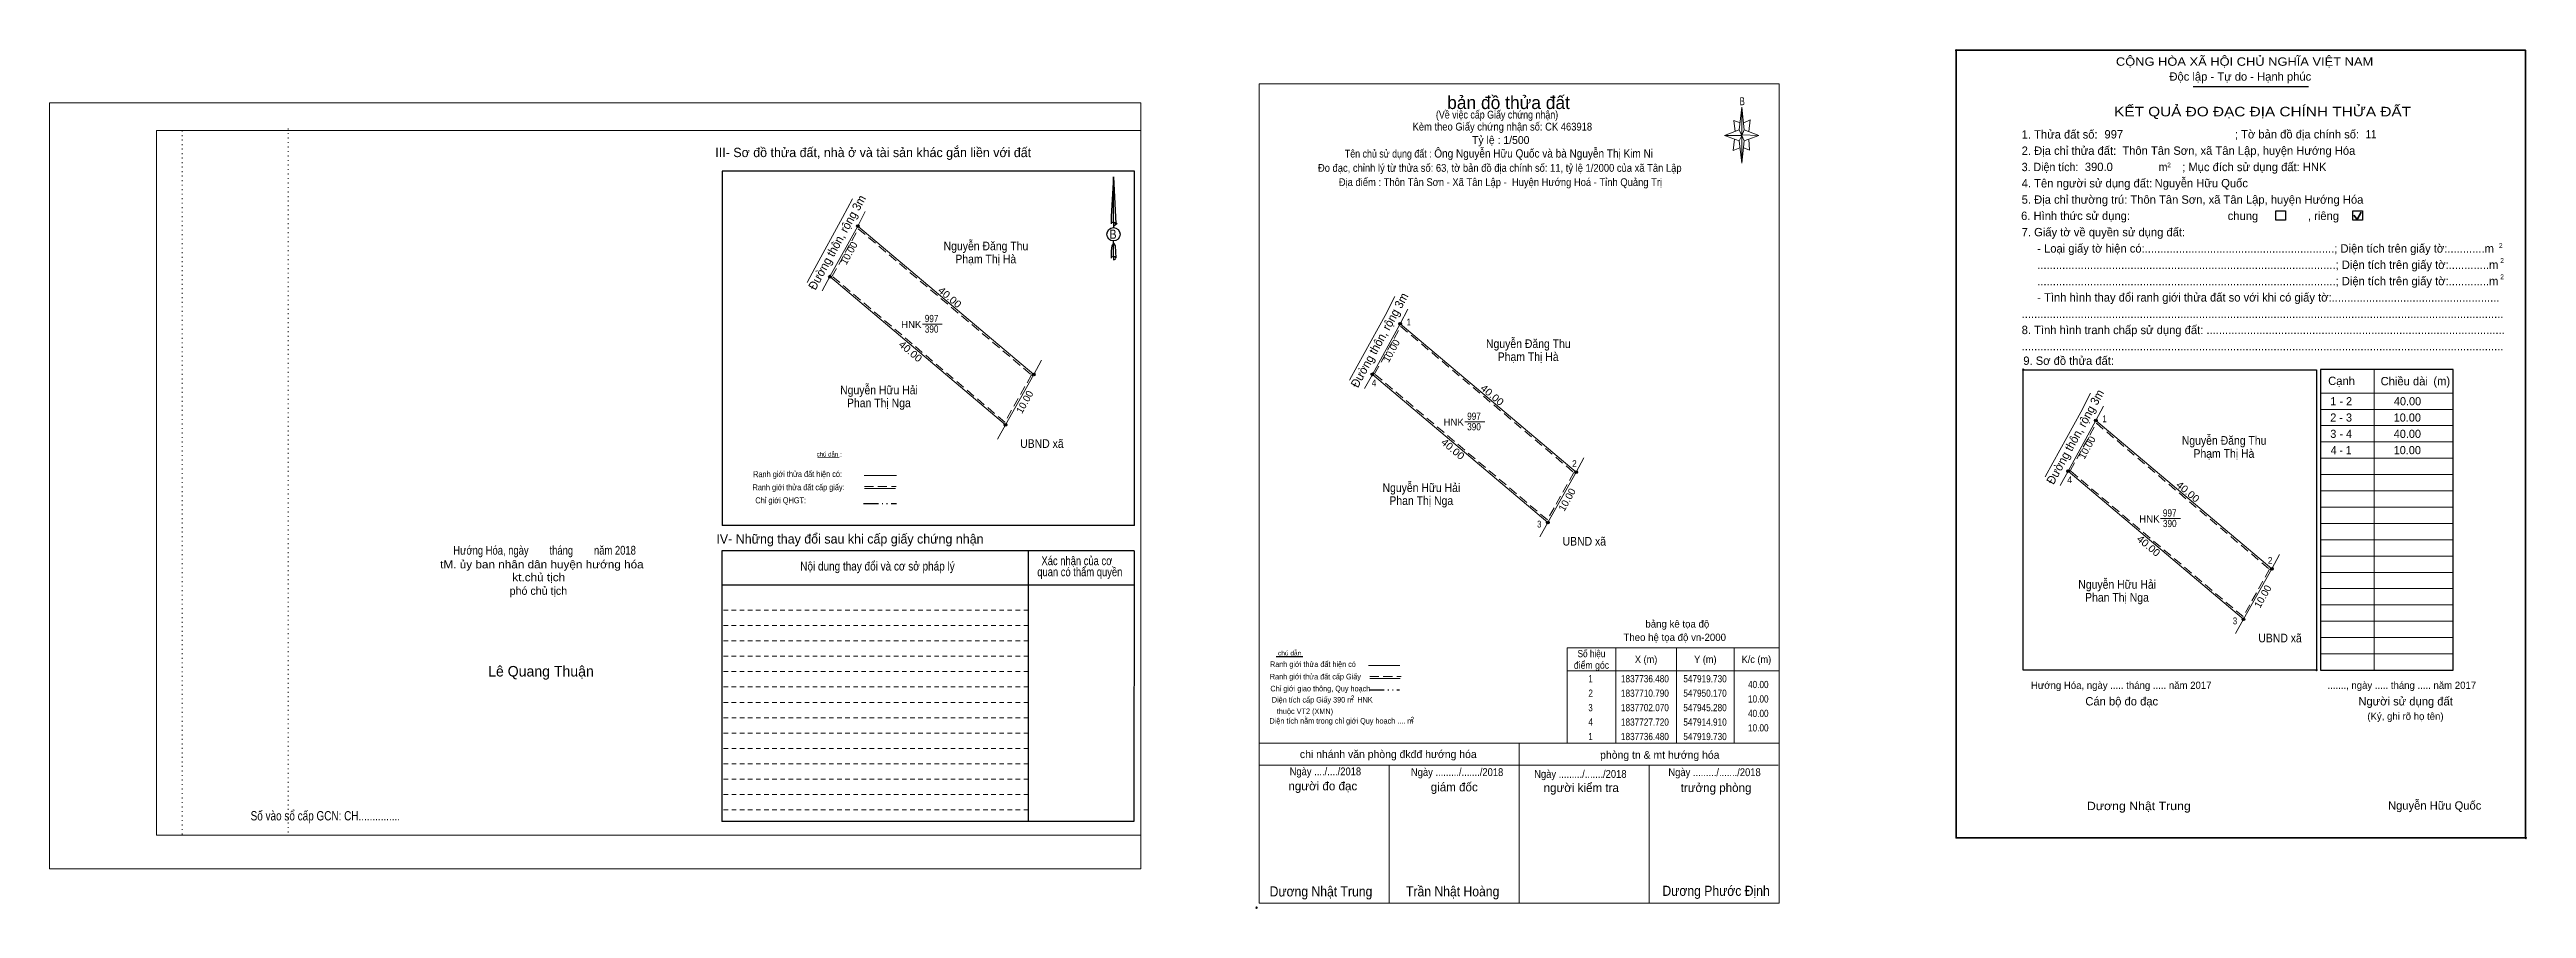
# Model space of a CAD drawing. Header units: metres. Extents: x 547566 to 548307, y 1837652 to 1837972.
# Drawn here: x 547565.5 to 547994.2, y 1837652 to 1837800.7 of the extents above; entities that cross this region are included whole.
import ezdxf
from ezdxf.enums import TextEntityAlignment as Align

# ---------------------------------------------------------------- set-up
doc = ezdxf.new("R2010")
doc.units = ezdxf.units.M
doc.header["$LTSCALE"] = 0.52
doc.header["$PDMODE"] = 32
doc.header["$PDSIZE"] = 0.26
for name, pattern in [('DASH_DOUBLE_DOT', [9.2, 5, -1.2, 0.3, -1.2, 0.3, -1.2]), ('DOTTED', [1.5, 0.3, -1.2]), ('MEDIUM_DASHED', [4.5, 3, -1.5]), ('SHORT_DASHED', [2.7, 1.5, -1.2])]:
    doc.linetypes.add(name, pattern=pattern)
for name, color, linetype, lineweight in [('1', 7, 'Continuous', 13), ('10', 7, 'Continuous', 13), ('11', 7, 'Continuous', 25), ('16', 7, 'Continuous', 25), ('18', 7, 'Continuous', 25), ('2', 7, 'Continuous', 35), ('27', 7, 'Continuous', 13), ('28', 7, 'SHORT_DASHED', 13), ('5', 7, 'DASH_DOUBLE_DOT', 25), ('50', 7, 'Continuous', 25), ('55', 7, 'Continuous', 13), ('63', 7, 'Continuous', 13), ('7', 7, 'Continuous', 13), ('8', 7, 'Continuous', 13)]:
    doc.layers.add(name, color=color, linetype=linetype, lineweight=lineweight)
for name, color, linetype in [('36', 7, 'Continuous'), ('48', 7, 'Continuous'), ('52', 7, 'Continuous'), ('6', 7, 'Continuous'), ('9', 7, 'Continuous')]:
    doc.layers.add(name, color=color, linetype=linetype)

msp = doc.modelspace()

# ---------------------------------------------------------------- texts
at = {"layer": '1'}
for s, height, width, p in [('CỘNG HÒA XÃ HỘI CHỦ NGHĨA VIỆT NAM', 1.448, 1.15, (547923.19, 1837797.88)), ('3. Diện tích:', 1.448, 0.95, (547906.88, 1837779.64)), ('m', 1.448, 0.95, (547930.58, 1837779.64)), ('2', 0.8273, 0.9, (547932.07, 1837780.3)), ('2', 0.8273, 0.9, (547989.49, 1837766.34)), ('2', 0.8273, 0.9, (547989.71, 1837763.76)), ('2', 0.8273, 0.9, (547989.71, 1837760.94)), ('Dương Nhật Trung', 1.448, 1.1, (547918.17, 1837669.04))]:
    msp.add_text(s, height=height, dxfattribs=dict(at, width=width)).set_placement(p)
for s, height, p in [('Độc lập - Tự do - Hạnh phúc', 1.448, (547932.45, 1837795.3)), ('1. Thửa đất số:', 1.448, (547906.88, 1837785.28)), ('; Tờ bản đồ địa chính số:', 1.448, (547943.78, 1837785.3)), ('2. Địa chỉ thửa đất:', 1.448, (547906.88, 1837782.46)), ('; Mục đích sử dụng đất: HNK', 1.448, (547934.66, 1837779.64)), ('4. Tên người sử dụng đất:', 1.448, (547906.88, 1837776.82)), ('5. Địa chỉ thường trú: Thôn Tân Sơn, xã Tân Lập, huyện Hướng Hóa', 1.448, (547906.88, 1837774)), ('chung                , riêng', 1.448, (547942.54, 1837771.18)), ('7. Giấy tờ về quyền sử dụng đất:', 1.448, (547906.88, 1837768.36)), ('     - Loại giấy tờ hiện có:.............................................................; Diện tích trên giấy tờ:............m', 1.448, (547906.88, 1837765.54)), ('     ................................................................................................; Diện tích trên giấy tờ:.............m', 1.448, (547906.88, 1837762.72)), ('     ................................................................................................; Diện tích trên giấy tờ:.............m', 1.448, (547906.88, 1837759.89)), ('     - Tình hình thay đổi ranh giới thửa đất so với khi có giấy tờ:......................................................', 1.448, (547906.88, 1837757.07)), ('8. Tình hình tranh chấp sử dụng đất: ................................................................................................', 1.448, (547906.88, 1837751.43)), ('...........................................................................................................................................................', 1.448, (547906.88, 1837754.25)), ('...........................................................................................................................................................', 1.448, (547906.88, 1837748.61)), ('9. Sơ đồ thửa đất:', 1.448, (547907.16, 1837746.11)), ('Cạnh', 1.448, (547959.93, 1837742.62)), ('Chiều dài', 1.448, (547969.01, 1837742.57)), ('(m)', 1.448, (547978.14, 1837742.59)), ('Hướng Hóa, ngày ..... tháng ..... năm 2017', 1.241, (547908.48, 1837690.03)), ('......., ngày ..... tháng ..... năm 2017', 1.241, (547959.8, 1837690.03)), ('Cán bộ đo đạc', 1.448, (547917.9, 1837687.16)), ('Người sử dụng đất', 1.448, (547965.16, 1837687.16)), ('(Ký, ghi rõ họ tên)', 1.241, (547966.71, 1837684.67))]:
    msp.add_text(s, height=height, dxfattribs=at).set_placement(p)
for s, height, width, p in [('KẾT QUẢ ĐO ĐẠC ĐỊA CHÍNH THỬA ĐẤT', 1.655, 1.2, (547948.575, 1837789.12)), ('390', 1.25, 0.85, (547932.51, 1837718.03)), ('997', 1.25, 0.85, (547932.505, 1837719.85))]:
    msp.add_text(s, height=height, dxfattribs=dict(at, width=width)).set_placement(p, align=Align.CENTER)
msp.add_text('HNK', height=1.25, dxfattribs=at).set_placement((547928.985, 1837718.82), align=Align.CENTER)
at = {"layer": '10', "width": 0.95}
msp.add_text('Đường thôn, rộng 3m', height=1.5, rotation=61.179, dxfattribs=at).set_placement((547912.39, 1837725.27))
at = {"layer": '16', "width": 0.8}
for p in [(547791.08, 1837688.09), (547801.42, 1837684.39)]:
    msp.add_text('2', height=0.8, dxfattribs=at).set_placement(p, align=Align.CENTER)
at = {"layer": '18'}
for s, height, width, p in [('B', 1.59, 0.85, (547749.605, 1837767.93)), ('Hướng Hóa, ngày        tháng        năm 2018', 1.523, 0.8, (547651.22, 1837713.26)), ('tM. ủy ban nhân dân huyện hướng hóa', 1.381, 1.1, (547650.755, 1837710.89)), ('kt.chủ tịch', 1.381, 1.1, (547650.205, 1837708.66)), ('Số vào sổ cấp GCN: CH...............', 1.611, 0.8, (547613.265, 1837667.26))]:
    msp.add_text(s, height=height, dxfattribs=dict(at, width=width)).set_placement(p, align=Align.CENTER)
for s, height, p in [('phó chủ tịch', 1.381, (547650.145, 1837706.31)), ('Lê Quang Thuận', 1.822, (547650.59, 1837692.17))]:
    msp.add_text(s, height=height, dxfattribs=at).set_placement(p, align=Align.CENTER)
at = {"layer": '28'}
for s, p in [('III- Sơ đồ thửa đất, nhà ở và tài sản khác gắn liền với đất', (547708.1, 1837782.07)), ('IV- Những thay đổi sau khi cấp giấy chứng nhận', (547704.07, 1837715.18))]:
    msp.add_text(s, height=1.611, dxfattribs=at).set_placement(p, align=Align.CENTER)
for s, width, p in [('Xác nhận của cơ', 0.8, (547743.35, 1837711.44)), ('Nội dung thay đổi và cơ sở pháp lý', 0.85, (547708.835, 1837710.51)), (' quan có thẩm quyền', 0.8, (547743.63, 1837709.52))]:
    msp.add_text(s, height=1.519, dxfattribs=dict(at, width=width)).set_placement(p, align=Align.CENTER)
at = {"layer": '36', "width": 0.9}
for s, p in [('Nguyễn Đăng Thu', (547941.92, 1837732.28)), ('Phạm Thị Hà', (547941.885, 1837730.02)), ('Nguyễn Hữu Hải', (547923.405, 1837707.36)), ('Phan Thị Nga', (547923.38, 1837705.12)), ('UBND xã', (547951.6, 1837698.08))]:
    msp.add_text(s, height=1.5, dxfattribs=at).set_placement(p, align=Align.CENTER)
at = {"layer": '48'}
msp.add_text('6. Hình thức sử dụng:', height=1.448, dxfattribs=at).set_placement((547906.78, 1837771.19))
at = {"layer": '5'}
for s, height, width, p in [('chú dẫn', 0.7999, 1.05, (547780.17, 1837695.82)), ('Ranh giới thửa đất cấp Giấy', 0.96, 0.9, (547784.63, 1837691.67)), ('Ranh giới thửa đất hiện có ', 0.96, 0.9, (547784.375, 1837693.82)), ('Chỉ giới giao thông, Quy hoạch', 0.96, 0.9, (547785.49, 1837689.6)), ('Diện tích cấp Giấy 390 m  HNK', 0.96, 0.9, (547785.815, 1837687.66)), ('Diện tích nằm trong chỉ giới Quy hoạch .... m', 0.96, 0.9, (547789.135, 1837684.01)), ('thuộc VT2 (XMN)', 0.96, 0.95, (547782.825, 1837685.67))]:
    msp.add_text(s, height=height, dxfattribs=dict(at, width=width)).set_placement(p, align=Align.CENTER)
at = {"layer": '52'}
for s, p in [('1 - 2', (547962.18, 1837739.11)), ('40.00', (547973.66, 1837739.11)), ('3 - 4', (547962.18, 1837733.47)), ('2 - 3', (547962.175, 1837736.29)), ('40.00', (547973.635, 1837733.47)), ('10.00', (547973.625, 1837736.29)), ('10.00', (547973.625, 1837730.65))]:
    msp.add_text(s, height=1.41, dxfattribs=at).set_placement(p, align=Align.CENTER)
at = {"layer": '52', "width": 0.95}
msp.add_text('4 - 1', height=1.41, dxfattribs=at).set_placement((547962.18, 1837730.65), align=Align.CENTER)
at = {"layer": '55'}
for s, height, width, p in [('Ranh giới thửa đất cấp giấy:', 1.035, 0.8, (547695.1788, 1837724.4067)), ('Ranh giới thửa đất hiện có:', 1.04, 0.8, (547695.0038, 1837726.6862)), ('Chỉ giới QHGT:', 1.035, 0.85, (547692.0888, 1837722.1496))]:
    msp.add_text(s, height=height, rotation=0.135, dxfattribs=dict(at, width=width)).set_placement(p, align=Align.CENTER)
at = {"layer": '6'}
for s, p in [('997', (547921.21, 1837785.3)), ('Thôn Tân Sơn, xã Tân Lập, huyện Hướng Hóa', (547924.3, 1837782.47)), ('390.0', (547917.81, 1837779.66)), ('Nguyễn Hữu Quốc', (547929.89, 1837776.84)), ('Nguyễn Hữu Quốc', (547970.29, 1837669.12))]:
    msp.add_text(s, height=1.448, dxfattribs=at).set_placement(p)
at = {"layer": '6', "width": 0.85}
msp.add_text('11', height=1.448, dxfattribs=at).set_placement((547966.43, 1837785.31))
at = {"layer": '63'}
for rotation, p in [(61.179, (547918.742, 1837731.4937)), (60.717, (547949.1595, 1837705.7193))]:
    msp.add_text('10.00', height=1.25, rotation=rotation, dxfattribs=at).set_placement(p, align=Align.CENTER)
at = {"layer": '63', "width": 1.1}
for rotation, p in [(319.837, (547935.2519, 1837723.6677)), (319.816, (547928.4417, 1837714.3067))]:
    msp.add_text('40.00', height=1.25, rotation=rotation, dxfattribs=at).set_placement(p, align=Align.CENTER)
at = {"layer": '63'}
for s, width, p in [('Số hiệu', 0.85, (547832.42, 1837695.51)), ('X (m)', 0.95, (547841.87, 1837694.51)), ('Y (m)', 0.95, (547852.125, 1837694.51)), ('K/c (m)', 0.95, (547860.965, 1837694.51)), ('điểm góc', 0.9, (547832.42, 1837693.51)), (' 1', 0.75, (547832.07, 1837691.16)), ('1837736.480', 0.85, (547841.67, 1837691.16)), ('547919.730', 0.85, (547852.07, 1837691.16)), (' 3', 0.8, (547832.065, 1837686.16)), (' 2', 0.85, (547832.075, 1837688.66)), ('1837710.790', 0.85, (547841.67, 1837688.66)), ('1837702.070', 0.85, (547841.67, 1837686.16)), ('547950.170', 0.85, (547852.07, 1837688.66)), ('547945.280', 0.85, (547852.07, 1837686.16)), (' 4', 0.85, (547832.07, 1837683.66)), ('1837727.720', 0.85, (547841.67, 1837683.66)), ('547914.910', 0.85, (547852.07, 1837683.66)), (' 1', 0.75, (547832.07, 1837681.16)), ('1837736.480', 0.85, (547841.67, 1837681.16)), ('547919.730', 0.85, (547852.07, 1837681.16))]:
    msp.add_text(s, height=1.25, dxfattribs=dict(at, width=width)).set_placement(p, align=Align.CENTER)
at = {"layer": '63', "width": 0.85}
for s, p in [('40.00', (547863.07, 1837690.16)), ('10.00', (547863.07, 1837687.66)), ('40.00', (547863.07, 1837685.16)), ('10.00', (547863.07, 1837682.66))]:
    msp.add_text(s, height=1.25, dxfattribs=at).set_placement(p, align=Align.RIGHT)
at = {"layer": '7'}
for s, height, width, p in [('(Về việc cấp Giấy chứng nhận)', 1.35, 0.85, (547816.07, 1837788.75)), ('B', 1.378, 0.75, (547858.505, 1837791.05)), ('Kèm theo Giấy chứng nhận số: CK 463918', 1.35, 0.9, (547816.99, 1837786.67)), ('Tên chủ sử dụng đất :', 1.35, 0.85, (547797.235, 1837782)), ('Đo đạc, chỉnh lý từ thửa số: 63, tờ bản đồ địa chính số: 11, tỷ lệ 1/2000 của xã Tân Lập', 1.35, 0.9, (547816.545, 1837779.53)), ('Địa điểm : Thôn Tân Sơn - Xã Tân Lập -  Huyện Hướng Hoá - Tỉnh Quảng Trị ', 1.35, 0.9, (547816.885, 1837777.06)), ('Ngày ..../..../2018', 1.35, 0.9, (547786.36, 1837675.07)), ('Ngày ........./......./2018', 1.35, 0.9, (547809.16, 1837674.94)), ('Ngày ........./......./2018', 1.35, 0.9, (547830.49, 1837674.63)), ('Ngày ........./......./2018', 1.35, 0.9, (547853.72, 1837674.93)), ('Dương Nhật Trung', 1.75, 0.9, (547785.6, 1837654.1)), ('Trần Nhật Hoàng', 1.75, 0.9, (547808.395, 1837654.11)), ('Dương Phước Định', 1.75, 0.9, (547853.985, 1837654.2))]:
    msp.add_text(s, height=height, dxfattribs=dict(at, width=width)).set_placement(p, align=Align.CENTER)
for s, height, p in [('bản đồ thửa đất', 2.25, (547818.065, 1837790.39)), ('Tỷ lệ : 1/500', 1.35, (547816.715, 1837784.35)), ('bảng kê tọa độ', 1.25, (547847.275, 1837700.65)), ('Theo hệ tọa độ vn-2000', 1.25, (547846.825, 1837698.33)), ('chi nhánh văn phòng đkđđ hướng hóa', 1.35, (547797.25, 1837678.05)), ('phòng tn & mt hướng hóa', 1.35, (547844.245, 1837677.93)), ('người đo đạc', 1.5, (547785.915, 1837672.47)), ('giám đốc', 1.5, (547808.665, 1837672.29)), ('người kiểm tra', 1.5, (547830.645, 1837672.17)), ('trưởng phòng', 1.5, (547853.985, 1837672.17))]:
    msp.add_text(s, height=height, dxfattribs=at).set_placement(p, align=Align.CENTER)
at = {"layer": '7', "width": 0.9}
msp.add_text('Ông Nguyễn Hữu Quốc và bà Nguyễn Thị Kim Ni', height=1.44, dxfattribs=at).set_placement((547805.21, 1837781.99))
at = {"layer": '7'}
msp.add_text('chú dẫn :', height=0.7652, rotation=359.974, dxfattribs=at).set_placement((547700.4748, 1837730.2489), align=Align.CENTER)
at = {"layer": '8', "width": 0.95}
for p in [(547698.09, 1837758.93), (547791.97, 1837742.02)]:
    msp.add_text('Đường thôn, rộng 3m', height=1.5, rotation=61.179, dxfattribs=at).set_placement(p)
at = {"layer": '8'}
for rotation, p in [(61.179, (547704.442, 1837765.1537)), (61.179, (547798.322, 1837748.2437)), (60.717, (547734.8595, 1837739.3793)), (60.717, (547828.7395, 1837722.4693))]:
    msp.add_text('10.00', height=1.25, rotation=rotation, dxfattribs=at).set_placement(p, align=Align.CENTER)
for s, height, width, p in [('Nguyễn Đăng Thu', 1.5, 0.9, (547727.61, 1837765.94)), ('Phạm Thị Hà', 1.5, 0.9, (547727.58, 1837763.68)), ('390', 1.25, 0.85, (547718.21, 1837751.69)), ('997', 1.25, 0.85, (547718.205, 1837753.51)), ('1', 1.175, 0.75, (547800.79, 1837752.93)), ('Nguyễn Đăng Thu', 1.5, 0.9, (547821.49, 1837749.03)), ('Phạm Thị Hà', 1.5, 0.9, (547821.46, 1837746.77)), ('Nguyễn Hữu Hải', 1.5, 0.9, (547709.095, 1837741.02)), ('4', 1.175, 0.9, (547794.765, 1837742.4)), ('Phan Thị Nga', 1.5, 0.9, (547709.08, 1837738.78)), ('390', 1.25, 0.85, (547812.09, 1837734.78)), ('997', 1.25, 0.85, (547812.085, 1837736.6)), ('UBND xã', 1.5, 0.9, (547737.295, 1837731.74)), ('Nguyễn Hữu Hải', 1.5, 0.9, (547802.975, 1837724.11)), ('2', 1.175, 0.9, (547829.465, 1837728.43)), ('Phan Thị Nga', 1.5, 0.9, (547802.96, 1837721.87)), ('3', 1.175, 0.8, (547823.38, 1837717.96)), ('UBND xã', 1.5, 0.9, (547831.175, 1837714.83))]:
    msp.add_text(s, height=height, dxfattribs=dict(at, width=width)).set_placement(p, align=Align.CENTER)
at = {"layer": '8', "width": 1.1}
for rotation, p in [(319.837, (547720.9519, 1837757.3277)), (319.816, (547714.1417, 1837747.9667)), (319.837, (547814.8319, 1837740.4177)), (319.816, (547808.0217, 1837731.0567))]:
    msp.add_text('40.00', height=1.25, rotation=rotation, dxfattribs=at).set_placement(p, align=Align.CENTER)
at = {"layer": '8'}
for p in [(547714.685, 1837752.48), (547808.565, 1837735.57)]:
    msp.add_text('HNK', height=1.25, dxfattribs=at).set_placement(p, align=Align.CENTER)
at = {"layer": '9'}
for s, width, p in [('1', 0.75, (547921.21, 1837736.18)), ('4', 0.95, (547915.19, 1837725.65)), ('2', 0.9, (547949.89, 1837711.68)), ('3', 0.85, (547943.805, 1837701.21))]:
    msp.add_text(s, height=1.175, dxfattribs=dict(at, width=width)).set_placement(p, align=Align.CENTER)

# ---------------------------------------------------------------- hatches: boundary and pattern name
at = {"layer": '11'}
for points in [[(547919.9651, 1837736.48, 1), (547919.4949, 1837736.48, 1)], [(547919.9651, 1837736.48, 1), (547919.4949, 1837736.48, 1)], [(547915.1451, 1837727.72, 1), (547914.6749, 1837727.72, 1)], [(547950.4051, 1837710.79, 1), (547949.9349, 1837710.79, 1)], [(547945.5151, 1837702.07, 1), (547945.0449, 1837702.07, 1)]]:
    msp.add_hatch(color=256, dxfattribs=at).paths.add_polyline_path(points)
at = {"layer": '8'}
for points in [[(547705.6651, 1837770.14, 1), (547705.1949, 1837770.14, 1)], [(547705.6651, 1837770.14, 1), (547705.1949, 1837770.14, 1)], [(547700.8451, 1837761.38, 1), (547700.3749, 1837761.38, 1)], [(547799.5451, 1837753.23, 1), (547799.0749, 1837753.23, 1)], [(547799.5451, 1837753.23, 1), (547799.0749, 1837753.23, 1)], [(547736.1051, 1837744.45, 1), (547735.6349, 1837744.45, 1)], [(547794.7251, 1837744.47, 1), (547794.2549, 1837744.47, 1)], [(547731.2151, 1837735.73, 1), (547730.7449, 1837735.73, 1)], [(547829.9851, 1837727.54, 1), (547829.5149, 1837727.54, 1)], [(547825.0951, 1837718.82, 1), (547824.6249, 1837718.82, 1)]]:
    msp.add_hatch(color=256, dxfattribs=at).paths.add_polyline_path(points)

# ---------------------------------------------------------------- linework, layer by layer
at = {"layer": '1', "lineweight": 25}
for p, q in [((547936.59, 1837794.31), (547956.52, 1837794.31)), ((547981.55, 1837745.29), (547958.58, 1837745.29)), ((547958.58, 1837745.29), (547958.58, 1837741.34)), ((547981.55, 1837693.28), (547981.55, 1837745.29)), ((547907.16, 1837693.6), (547907.16, 1837741.34)), ((547958.58, 1837741.34), (547958.58, 1837693.6)), ((547958.58, 1837693.6), (547958.58, 1837693.28))]:
    msp.add_line(p, q, dxfattribs=at)
at = {"layer": '1'}
for p, q in [((547584.05, 1837786.66), (547754.43, 1837786.66)), ((547584.05, 1837664.7), (547584.05, 1837786.66)), ((547754.43, 1837786.66), (547754.43, 1837663.67)), ((547967.91, 1837745.29), (547967.91, 1837693.28)), ((547958.58, 1837741.23), (547959.18, 1837741.23)), ((547958.58, 1837738.41), (547959.18, 1837738.41)), ((547959.18, 1837741.23), (547974.36, 1837741.23)), ((547959.18, 1837738.41), (547974.36, 1837738.41)), ((547974.36, 1837741.23), (547981.55, 1837741.23)), ((547974.36, 1837738.41), (547981.55, 1837738.41)), ((547958.58, 1837735.59), (547959.18, 1837735.59)), ((547959.18, 1837735.59), (547974.36, 1837735.59)), ((547974.36, 1837735.59), (547981.55, 1837735.59)), ((547958.58, 1837732.77), (547959.18, 1837732.77)), ((547958.58, 1837729.95), (547959.18, 1837729.95)), ((547959.18, 1837732.77), (547974.36, 1837732.77)), ((547959.18, 1837729.95), (547974.36, 1837729.95)), ((547974.36, 1837732.77), (547981.55, 1837732.77)), ((547974.36, 1837729.95), (547981.55, 1837729.95)), ((547958.58, 1837727.13), (547959.18, 1837727.13)), ((547959.18, 1837727.13), (547974.36, 1837727.13)), ((547974.36, 1837727.13), (547981.55, 1837727.13)), ((547958.58, 1837724.31), (547959.18, 1837724.31)), ((547958.58, 1837721.48), (547959.18, 1837721.48)), ((547959.18, 1837724.31), (547974.36, 1837724.31)), ((547959.18, 1837721.48), (547974.36, 1837721.48)), ((547974.36, 1837724.31), (547981.55, 1837724.31)), ((547974.36, 1837721.48), (547981.55, 1837721.48)), ((547958.58, 1837718.66), (547959.18, 1837718.66)), ((547959.18, 1837718.66), (547974.36, 1837718.66)), ((547974.36, 1837718.66), (547981.55, 1837718.66)), ((547958.58, 1837715.84), (547959.18, 1837715.84)), ((547958.58, 1837713.02), (547959.18, 1837713.02)), ((547959.18, 1837715.84), (547974.36, 1837715.84)), ((547959.18, 1837713.02), (547974.36, 1837713.02)), ((547974.36, 1837715.84), (547981.55, 1837715.84)), ((547974.36, 1837713.02), (547981.55, 1837713.02)), ((547958.58, 1837710.2), (547959.18, 1837710.2)), ((547959.18, 1837710.2), (547974.36, 1837710.2)), ((547974.36, 1837710.2), (547981.55, 1837710.2)), ((547958.58, 1837707.38), (547959.18, 1837707.38)), ((547958.58, 1837704.56), (547959.18, 1837704.56)), ((547959.18, 1837707.38), (547974.36, 1837707.38)), ((547959.18, 1837704.56), (547974.36, 1837704.56)), ((547974.36, 1837707.38), (547981.55, 1837707.38)), ((547974.36, 1837704.56), (547981.55, 1837704.56)), ((547958.58, 1837701.74), (547959.18, 1837701.74)), ((547959.18, 1837701.74), (547974.36, 1837701.74)), ((547974.36, 1837701.74), (547981.55, 1837701.74)), ((547958.58, 1837698.92), (547959.18, 1837698.92)), ((547958.58, 1837696.1), (547959.18, 1837696.1)), ((547959.18, 1837698.92), (547974.36, 1837698.92)), ((547959.18, 1837696.1), (547974.36, 1837696.1)), ((547974.36, 1837698.92), (547981.55, 1837698.92)), ((547974.36, 1837696.1), (547981.55, 1837696.1)), ((547584.05, 1837664.7), (547754.43, 1837664.7))]:
    msp.add_line(p, q, dxfattribs=at)
at = {"layer": '1', "linetype": 'DOTTED'}
for p, q in [((547588.47, 1837786.66), (547588.47, 1837664.7)), ((547606.86, 1837787.02), (547606.86, 1837665.05))]:
    msp.add_line(p, q, dxfattribs=at)
at = {"layer": '1', "lineweight": 35}
for p, q in [((547964.39, 1837772.03), (547964.95, 1837771.3)), ((547964.95, 1837771.3), (547965.63, 1837772.52))]:
    msp.add_line(p, q, dxfattribs=at)
at = {"layer": '1'}
for points in [[(547565.53, 1837658.9), (547754.43, 1837658.9), (547754.43, 1837791.45), (547565.53, 1837791.45)], [(547919.73, 1837736.48), (547950.17, 1837710.79), (547945.28, 1837702.07), (547914.91, 1837727.72)]]:
    msp.add_lwpolyline(points, close=True, dxfattribs=at)
msp.add_lwpolyline([(547590.95, 1837786.66), (547754.43, 1837786.66), (547754.43, 1837664.7), (547590.95, 1837664.7)], dxfattribs=at)
at = {"layer": '1', "lineweight": 25}
for points in [[(547907.16, 1837741.34), (547907.16, 1837745.27), (547957.92, 1837745.27), (547957.92, 1837741.34), (547957.92, 1837693.6)], [(547957.92, 1837693.6), (547957.92, 1837693.28), (547907.16, 1837693.28), (547907.16, 1837693.6)], [(547958.58, 1837693.28), (547981.55, 1837693.28), (547981.55, 1837693.78)]]:
    msp.add_lwpolyline(points, dxfattribs=at)
at = {"layer": '1'}
for p in [(547895.54, 1837800.56), (547907.16, 1837745.27), (547957.92, 1837693.28), (547994.12, 1837664.22)]:
    msp.add_point(p, dxfattribs=at)
at = {"layer": '10'}
msp.add_line((547910.94, 1837726.72), (547912.28, 1837729.16), dxfattribs=at)
msp.add_lwpolyline([(547912.28, 1837729.16), (547917.1, 1837737.93), (547918.81, 1837741.21)], dxfattribs=at)
msp.add_lwpolyline([(547919.73, 1837736.48), (547950.17, 1837710.79), (547945.28, 1837702.07), (547914.91, 1837727.72)], close=True, dxfattribs=at)
at = {"layer": '10', "linetype": 'MEDIUM_DASHED'}
msp.add_lwpolyline([(547919.82, 1837736.01), (547949.79, 1837710.72), (547945.2, 1837702.53), (547915.29, 1837727.79)], close=True, dxfattribs=at)
at = {"layer": '11'}
for centre in [(547919.73, 1837736.48), (547919.73, 1837736.48), (547914.91, 1837727.72), (547950.17, 1837710.79), (547945.28, 1837702.07)]:
    msp.add_circle(centre, 0.2351, dxfattribs=at)
at = {"layer": '16'}
msp.add_line((547782.47, 1837695.58), (547777.85, 1837695.58), dxfattribs=at)
at = {"layer": '18'}
for p, q in [((547749.66, 1837778.66), (547750.11, 1837770.54)), ((547749.66, 1837778.66), (547750.11, 1837770.54)), ((547749.66, 1837778.66), (547750.11, 1837770.54)), ((547749.31, 1837771.78), (547749.26, 1837770.54)), ((547749.66, 1837770.76), (547749.66, 1837770.47)), ((547749.66, 1837770.47), (547749.66, 1837770.26)), ((547749.66, 1837770.26), (547749.66, 1837769.93)), ((547749.66, 1837770.26), (547749.66, 1837769.93)), ((547749.66, 1837770.26), (547749.66, 1837769.93)), ((547749.66, 1837767.18), (547749.66, 1837767.54)), ((547749.66, 1837767.18), (547749.66, 1837767.54)), ((547749.66, 1837767.18), (547749.66, 1837767.54)), ((547749.66, 1837767.18), (547749.97, 1837766.74)), ((547749.66, 1837767.18), (547749.97, 1837766.74)), ((547749.66, 1837767.18), (547749.97, 1837766.74)), ((547749.66, 1837764.87), (547749.66, 1837764.57)), ((547749.66, 1837764.57), (547749.66, 1837764.32)), ((547749.97, 1837766.74), (547750.11, 1837764.61)), ((547749.97, 1837766.74), (547750.11, 1837764.61)), ((547749.97, 1837766.74), (547750.11, 1837764.61)), ((547750.11, 1837764.61), (547750.11, 1837764.62))]:
    msp.add_line(p, q, dxfattribs=at)
for points in [[(547749.66, 1837770.76), (547749.66, 1837778.66), (547749.31, 1837771.78)], [(547749.66, 1837764.87), (547749.66, 1837767.18), (547749.39, 1837766.74), (547749.31, 1837765.87), (547749.26, 1837764.62)]]:
    msp.add_lwpolyline(points, dxfattribs=at)
msp.add_ellipse((547749.673, 1837768.7101), major_axis=(0, 1.158), ratio=0.983453, dxfattribs=at)
for centre, start_param, end_param in [((547749.6734, 1837770.4946), 1.57079633, 3.07445202), ((547749.6734, 1837770.4946), 0.06714063, 1.57079633), ((547749.6734, 1837770.4946), 4.71238898, 6.28318531), ((547749.6734, 1837764.5841), 2.49106941, 3.07427841), ((547749.6734, 1837764.5841), 1.57079633, 2.49106941), ((547749.6734, 1837764.5841), 0.06714063, 1.57079633), ((547749.6734, 1837764.5841), 4.71238898, 6.28318531)]:
    msp.add_ellipse(centre, major_axis=(0.4175, 0), ratio=0.655448, start_param=start_param, end_param=end_param, dxfattribs=at)
msp.add_point((547750.11, 1837770.54), dxfattribs=at)
at = {"layer": '2'}
msp.add_lwpolyline([(547895.54, 1837800.56), (547994.11, 1837800.56), (547994.11, 1837664.22), (547895.54, 1837664.22)], close=True, dxfattribs=at)
at = {"layer": '27'}
for p, q in [((547919.73, 1837736.48), (547921.03, 1837738.98)), ((547914.91, 1837727.72), (547913.55, 1837725.25)), ((547950.17, 1837710.79), (547951.52, 1837713.27)), ((547945.28, 1837702.07), (547943.9, 1837699.61))]:
    msp.add_line(p, q, dxfattribs=at)
at = {"layer": '28', "linetype": 'Continuous', "lineweight": 25}
for p, q in [((547753.32, 1837718.28), (547681.96, 1837718.28)), ((547734.91, 1837713.94), (547734.93, 1837667.09)), ((547753.26, 1837713.94), (547753.23, 1837667.09)), ((547753.23, 1837707.99), (547681.91, 1837707.99)), ((547753.23, 1837667.09), (547681.91, 1837667.09))]:
    msp.add_line(p, q, dxfattribs=at)
at = {"layer": '28'}
for p, q in [((547734.92, 1837703.68), (547681.91, 1837703.68)), ((547734.92, 1837701.02), (547681.91, 1837701.02)), ((547734.92, 1837698.34), (547681.91, 1837698.34)), ((547734.92, 1837695.7), (547681.91, 1837695.7)), ((547734.92, 1837693.03), (547681.91, 1837693.03)), ((547734.92, 1837690.37), (547681.91, 1837690.37)), ((547734.92, 1837687.67), (547681.91, 1837687.67)), ((547734.93, 1837685.02), (547681.91, 1837685.02)), ((547734.93, 1837682.38), (547681.91, 1837682.38)), ((547734.93, 1837679.73), (547681.91, 1837679.73)), ((547734.93, 1837677.05), (547681.91, 1837677.05)), ((547734.93, 1837674.38), (547681.91, 1837674.38)), ((547734.93, 1837671.74), (547681.91, 1837671.74)), ((547734.93, 1837669.08), (547681.91, 1837669.08))]:
    msp.add_line(p, q, dxfattribs=at)
at = {"layer": '28', "linetype": 'Continuous', "lineweight": 25}
for points in [[(547753.32, 1837718.28), (547753.32, 1837779.62), (547681.96, 1837779.62), (547681.96, 1837718.28)], [(547753.26, 1837713.94), (547681.91, 1837713.94), (547681.91, 1837667.09)]]:
    msp.add_lwpolyline(points, dxfattribs=at)
at = {"layer": '5'}
for p, q in [((547706.4, 1837722.11), (547712.15, 1837722.11)), ((547793.95, 1837689.88), (547799.19, 1837689.88))]:
    msp.add_line(p, q, dxfattribs=at)
at = {"layer": '5', "linetype": 'Continuous', "lineweight": 13}
for p, q in [((547793.85, 1837694.09), (547799.23, 1837694.09)), ((547794.05, 1837691.85), (547799.32, 1837691.85))]:
    msp.add_line(p, q, dxfattribs=at)
at = {"layer": '5', "linetype": 'MEDIUM_DASHED', "lineweight": 13}
msp.add_line((547794.05, 1837692.17), (547799.49, 1837692.17), dxfattribs=at)
at = {"layer": '50'}
for points in [[(547950.85, 1837772.75), (547952.55, 1837772.75), (547952.55, 1837771.17), (547950.85, 1837771.17)], [(547964.17, 1837772.75), (547965.86, 1837772.75), (547965.86, 1837771.17), (547964.17, 1837771.17)]]:
    msp.add_lwpolyline(points, close=True, dxfattribs=at)
at = {"layer": '55'}
for p, q in [((547706.54, 1837726.94), (547712.15, 1837726.94)), ((547706.58, 1837724.69), (547711.96, 1837724.69)), ((547706.58, 1837724.69), (547711.96, 1837724.69))]:
    msp.add_line(p, q, dxfattribs=at)
at = {"layer": '55', "linetype": 'MEDIUM_DASHED'}
msp.add_line((547706.57, 1837725.07), (547712.08, 1837725.07), dxfattribs=at)
at = {"layer": '63'}
for p, q in [((547930.91, 1837719.51), (547934.36, 1837719.51)), ((547836.62, 1837697.13), (547836.62, 1837680.63)), ((547847.12, 1837697.13), (547847.12, 1837680.63)), ((547857.12, 1837697.13), (547857.12, 1837680.63)), ((547828.22, 1837693.13), (547864.92, 1837693.13))]:
    msp.add_line(p, q, dxfattribs=at)
msp.add_lwpolyline([(547828.22, 1837697.13), (547864.92, 1837697.13), (547864.92, 1837680.63), (547828.22, 1837680.63)], close=True, dxfattribs=at)
at = {"layer": '7'}
for p, q in [((547857.97, 1837786.8), (547858.47, 1837790.7)), ((547857.97, 1837784.9), (547855.47, 1837785.8)), ((547858.87, 1837786.8), (547861.37, 1837785.8)), ((547858.87, 1837784.9), (547858.47, 1837781)), ((547859.77, 1837783.3), (547858.77, 1837783.7)), ((547859.67, 1837785.2), (547859.77, 1837783.3)), ((547698.49, 1837730.1), (547702.22, 1837730.15)), ((547774.92, 1837680.63), (547864.92, 1837680.63)), ((547774.92, 1837680.63), (547864.92, 1837680.63)), ((547774.92, 1837680.63), (547864.92, 1837680.63)), ((547819.92, 1837652.93), (547819.92, 1837680.63)), ((547774.92, 1837676.83), (547864.72, 1837676.83)), ((547797.42, 1837652.93), (547797.42, 1837676.83)), ((547842.42, 1837652.93), (547842.42, 1837676.83)), ((547864.92, 1837652.93), (547774.92, 1837652.93))]:
    msp.add_line(p, q, dxfattribs=at)
for points in [[(547774.92, 1837794.73), (547864.92, 1837794.73), (547864.92, 1837652.93), (547774.92, 1837652.93)], [(547858.47, 1837790.7), (547858.87, 1837786.8), (547858.47, 1837785.8)], [(547858.47, 1837785.8), (547855.47, 1837785.8), (547857.97, 1837786.8), (547858.87, 1837784.9), (547861.37, 1837785.8), (547858.47, 1837785.9)], [(547858.47, 1837785.8), (547858.47, 1837781), (547857.97, 1837784.9)]]:
    msp.add_lwpolyline(points, close=True, dxfattribs=at)
for points in [[(547858.47, 1837785.8), (547857.97, 1837786.8), (547855.47, 1837785.8)], [(547858.17, 1837788), (547857.07, 1837788.4), (547857.27, 1837786.5)], [(547858.47, 1837785.8), (547858.87, 1837784.9), (547861.37, 1837785.8)], [(547858.77, 1837788), (547859.87, 1837788.5), (547859.67, 1837786.5)], [(547857.17, 1837785.2), (547856.97, 1837783.2), (547858.07, 1837783.7)]]:
    msp.add_lwpolyline(points, dxfattribs=at)
msp.add_point((547774.45, 1837652.15), dxfattribs=at)
at = {"layer": '8'}
for p, q in [((547705.43, 1837770.14), (547706.73, 1837772.64)), ((547696.64, 1837760.38), (547697.98, 1837762.82)), ((547700.61, 1837761.38), (547699.25, 1837758.91)), ((547799.31, 1837753.23), (547800.61, 1837755.73)), ((547716.61, 1837753.17), (547720.06, 1837753.17)), ((547735.87, 1837744.45), (547737.22, 1837746.93)), ((547790.52, 1837743.47), (547791.86, 1837745.91)), ((547794.49, 1837744.47), (547793.13, 1837742)), ((547730.98, 1837735.73), (547729.6, 1837733.27)), ((547810.49, 1837736.26), (547813.94, 1837736.26)), ((547829.75, 1837727.54), (547831.1, 1837730.02)), ((547824.86, 1837718.82), (547823.48, 1837716.36))]:
    msp.add_line(p, q, dxfattribs=at)
for points in [[(547697.98, 1837762.82), (547702.8, 1837771.59), (547704.51, 1837774.87)], [(547791.86, 1837745.91), (547796.68, 1837754.68), (547798.39, 1837757.96)]]:
    msp.add_lwpolyline(points, dxfattribs=at)
for points in [[(547705.43, 1837770.14), (547735.87, 1837744.45), (547730.98, 1837735.73), (547700.61, 1837761.38)], [(547705.43, 1837770.14), (547735.87, 1837744.45), (547730.98, 1837735.73), (547700.61, 1837761.38)], [(547799.31, 1837753.23), (547829.75, 1837727.54), (547824.86, 1837718.82), (547794.49, 1837744.47)], [(547799.31, 1837753.23), (547829.75, 1837727.54), (547824.86, 1837718.82), (547794.49, 1837744.47)]]:
    msp.add_lwpolyline(points, close=True, dxfattribs=at)
at = {"layer": '8', "linetype": 'MEDIUM_DASHED'}
for points in [[(547705.52, 1837769.67), (547735.49, 1837744.38), (547730.9, 1837736.19), (547700.99, 1837761.45)], [(547799.4, 1837752.76), (547829.37, 1837727.47), (547824.78, 1837719.28), (547794.87, 1837744.54)]]:
    msp.add_lwpolyline(points, close=True, dxfattribs=at)
at = {"layer": '8', "lineweight": 25}
for centre in [(547705.43, 1837770.14), (547705.43, 1837770.14), (547700.61, 1837761.38), (547799.31, 1837753.23), (547799.31, 1837753.23), (547735.87, 1837744.45), (547794.49, 1837744.47), (547730.98, 1837735.73), (547829.75, 1837727.54), (547824.86, 1837718.82)]:
    msp.add_circle(centre, 0.2351, dxfattribs=at)

msp.set_redraw_order([(e.dxf.handle, doc.entitydb.next_handle()) for e in msp.query("TEXT MTEXT ATTDEF DIMENSION ARC_DIMENSION")])  # texts and dimensions are drawn at this point

doc.saveas('drawing.dxf')
